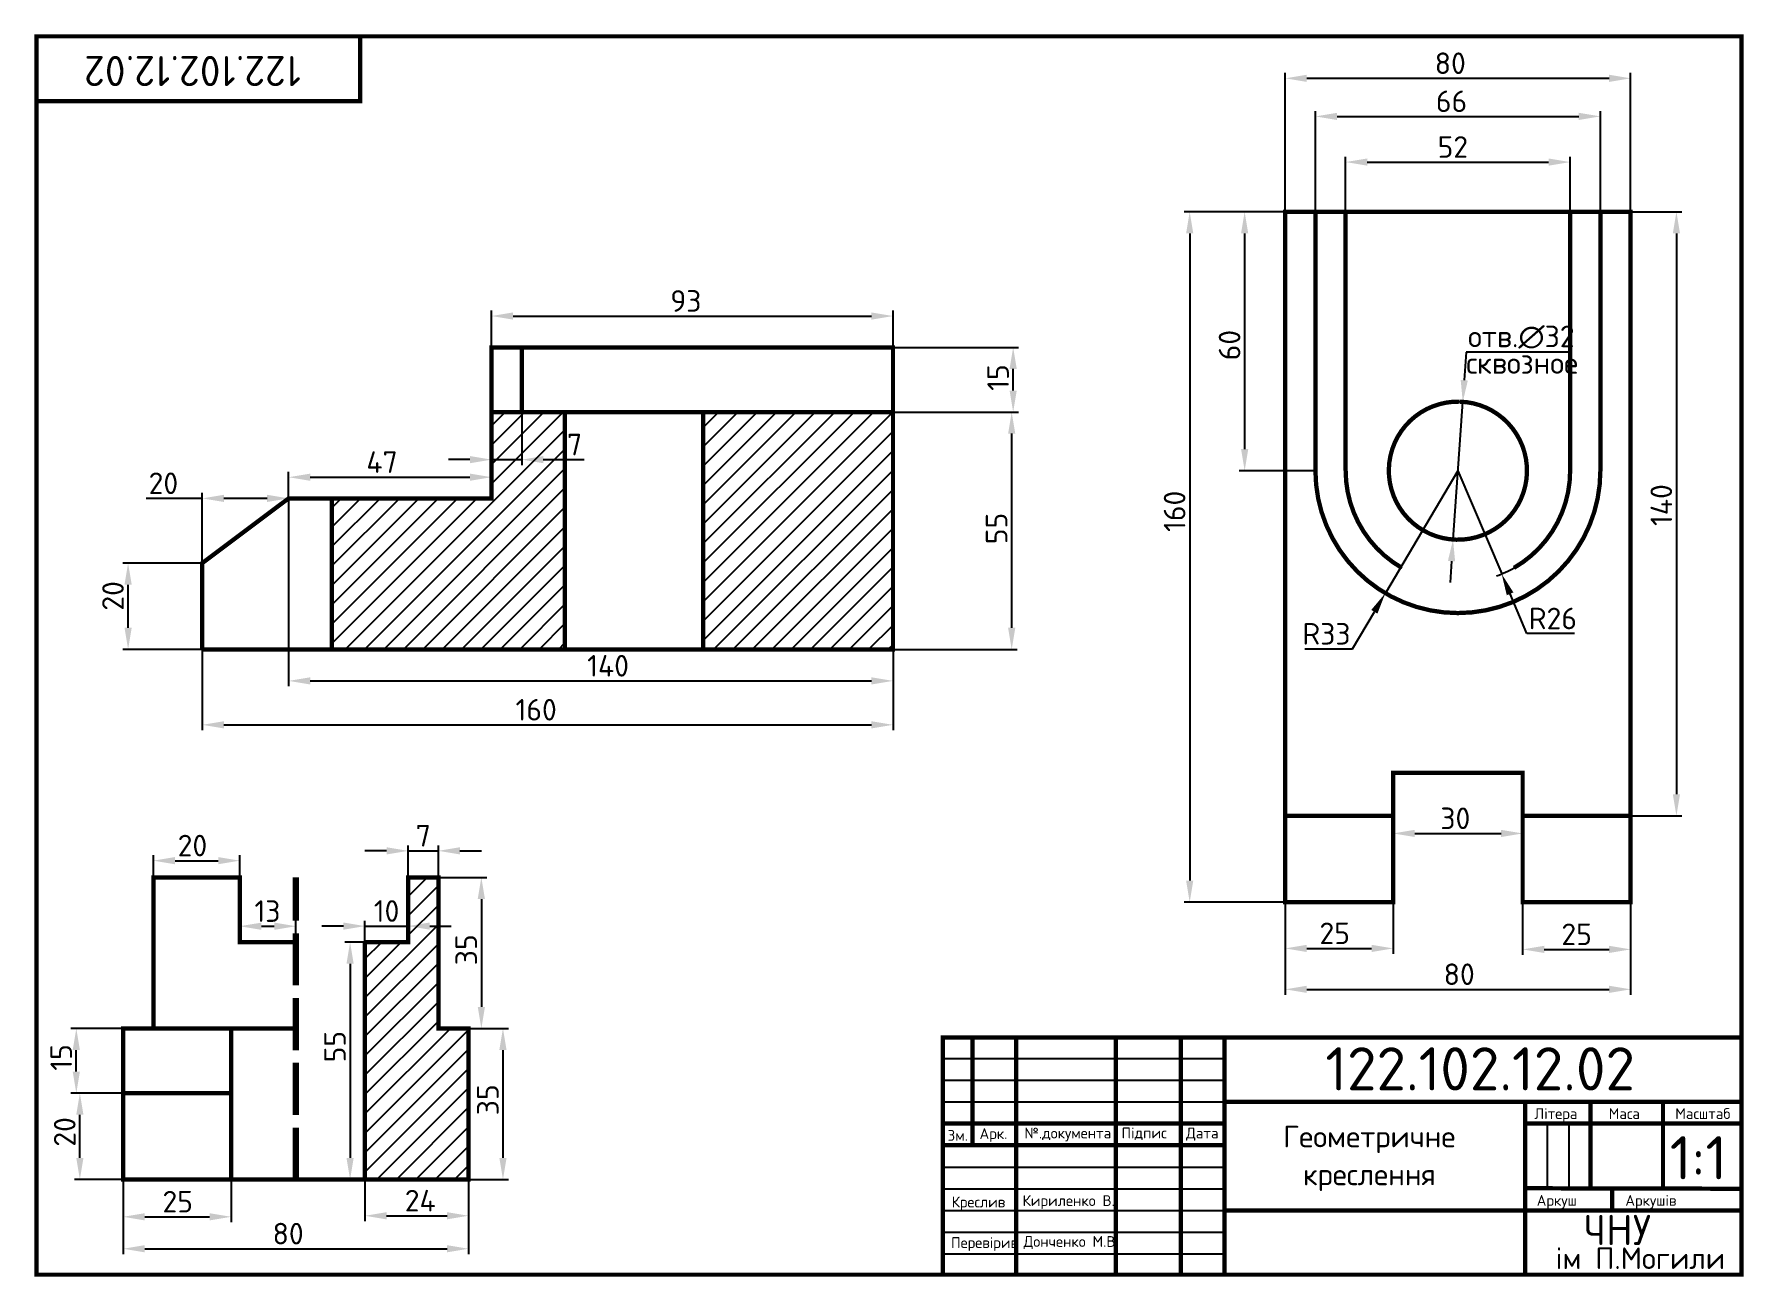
# Model space of a CAD drawing. Header units: millimetres. Extents: x 20 to 416, y 4 to 292.
import ezdxf
from ezdxf.enums import TextEntityAlignment as Align

# ---------------------------------------------------------------- set-up
doc = ezdxf.new("R2010")
doc.units = ezdxf.units.MM
doc.header["$PDMODE"] = 34
doc.header["$PDSIZE"] = -3
doc.linetypes.add('ACAD_ISO02W100', pattern=[15, 12, -3])
doc.linetypes.add('ACAD_ISO03W100', pattern=[30, 12, -18])
for name, color, linetype in [('Контур', 7, 'Continuous'), ('Побудова', 6, 'Continuous'), ('Розміри', 5, 'Continuous')]:
    doc.layers.add(name, color=color, linetype=linetype)
doc.layers.add('Осьові', color=1, linetype='ACAD_ISO03W100', plot=False)
doc.styles.get("Standard").update_dxf_attribs({"font": 'isocpeur.ttf'})
doc.dimstyles.new('ESKD_', dxfattribs={"dimtxt": 5, "dimasz": 5, "dimexe": 1.25, "dimexo": 0, "dimgap": 1, "dimtad": 1, "dimtoh": 1, "dimdec": 1, "dimtxsty": 'Standard', "dimcen": 2.5, "dimclrd": 256, "dimclre": 256, "dimclrt": 256, "dimadec": 0, "dimazin": 0, "dimtfac": 1, "dimtdec": 1, "dimtmove": 0, "dimatfit": 3, "dimfxl": 1, "dimtfillclr": 256, "dimlwd": -1, "dimlwe": -1, "dimarcsym": 0})
pattern_1 = [(45, (0, 0), (-2.245064030267288, 2.245064030267288), [])]

msp = doc.modelspace()

# ---------------------------------------------------------------- texts
at = {"layer": 'Контур'}
msp.add_text('122.102.12.02', height=7, rotation=180, dxfattribs=at).set_placement((81.29504239849797, 287.455838178576))
for s, height, p in [('122.102.12.02', 10, (318.5761259924857, 47.70281727091196)), ('Зм.', 2.5, (231.0803076165289, 36.03893410471517)), ('Арк.', 2.5, (238.4722692592939, 36.44632881392575)), ('№.документа', 2.5, (248.8525309767556, 36.56809419880119)), ('Підпис', 2.5, (271.3568436526232, 36.60355408757621)), ('Дата', 2.5, (286.3162051505751, 36.56679253818876)), ('1:1', 10, (398.3559684994207, 27.09168593042613)), ('Креслив', 2.5, (231.9984560292644, 20.59472210853983)), ('Кириленко В.', 2.5, (248.4185828800851, 20.91272046072925)), ('Аркушів', 2.5, (388.0508193407863, 20.95655611076597)), ('ЧНУ', 7, (378.4416631993456, 11.86483707932177)), ('Перевірив', 2.5, (231.8711684352595, 11.18195865556015)), ('Донченко М.В.', 2.5, (248.6731580680951, 11.4363571805402)), ('ім П.Могили', 5, (371.8992590951711, 6.305760538889752))]:
    msp.add_text(s, height=height, dxfattribs=at).set_placement(p)
for s, height, p in [('Літера', 2.5, (371.9734765116643, 41.07861821270819)), ('Маса', 2.5, (387.8305327616029, 41.07861821270819)), ('Масштаб', 2.5, (406.012532987867, 41.07861821270819)), ('Геометричне', 5, (328.7451439106287, 34.5151383062514)), ('креслення', 5, (328.7451439106287, 25.72542929028725)), ('Аркуш', 2.5, (372.1741319467451, 20.95655611076597))]:
    msp.add_text(s, height=height, dxfattribs=at).set_placement(p, align=Align.CENTER)
at = {"layer": 'Розміри', "linetype": 'ByBlock', "insert": (351.2109910127528, 218.7908215489558), "char_height": 5, "attachment_point": 1}
msp.add_mtext_dynamic_manual_height_columns('сквозное', width=17.51722403712171, gutter_width=50, heights=[0], dxfattribs=at)

# ---------------------------------------------------------------- blocks, each defined once
blk = doc.blocks.new('*D1')
at = {"layer": 'Defpoints', "color": 0, "linetype": 'ByBlock', "transparency": 16777216}
for p in [(113.1210880552419, 97.06214593175781), (113.1210880552419, 62.06214593175778), (123.0733989036956, 62.06214593175778)]:
    blk.add_point(p, dxfattribs=at)
at = {"layer": 'Розміри', "transparency": 16777216}
for p, q in [((113.1210880552419, 97.06214593175781), (124.3233989036956, 97.06214593175781)), ((123.0733989036956, 92.0621459317578), (123.0733989036956, 67.06214593175778)), ((113.1210880552419, 62.06214593175778), (124.3233989036956, 62.06214593175778))]:
    blk.add_line(p, q, dxfattribs=at)
at = {"layer": 'Розміри', "linetype": 'ByBlock', "transparency": 16777216}
for points in [[(122.2400655703623, 92.0621459317578), (123.9067322370289, 92.0621459317578), (123.0733989036956, 97.06214593175781)], [(122.2400655703623, 67.06214593175778), (123.9067322370289, 67.06214593175778), (123.0733989036956, 62.06214593175778)]]:
    blk.add_solid(points, dxfattribs=at)
at = {"layer": 'Розміри', "linetype": 'ByBlock', "transparency": 16777216, "insert": (119.5733989036956, 80.29020028917569), "char_height": 5, "attachment_point": 5, "rotation": 90}
blk.add_mtext('35', dxfattribs=at)
blk = doc.blocks.new('*D2')
at = {"layer": 'Defpoints', "color": 0, "linetype": 'ByBlock', "transparency": 16777216}
for p in [(120.1210880552419, 62.06214593175781), (120.1210880552419, 27.06214593175777), (128.0786898206489, 27.06214593175777)]:
    blk.add_point(p, dxfattribs=at)
at = {"layer": 'Розміри', "transparency": 16777216}
for p, q in [((120.1210880552419, 62.06214593175781), (129.3286898206489, 62.06214593175781)), ((128.0786898206489, 57.06214593175781), (128.0786898206489, 32.06214593175777)), ((120.1210880552419, 27.06214593175777), (129.3286898206489, 27.06214593175777))]:
    blk.add_line(p, q, dxfattribs=at)
at = {"layer": 'Розміри', "linetype": 'ByBlock', "transparency": 16777216}
for points in [[(127.2453564873155, 57.06214593175781), (128.9120231539822, 57.06214593175781), (128.0786898206489, 62.06214593175781)], [(127.2453564873155, 32.06214593175777), (128.9120231539822, 32.06214593175777), (128.0786898206489, 27.06214593175777)]]:
    blk.add_solid(points, dxfattribs=at)
at = {"layer": 'Розміри', "linetype": 'ByBlock', "transparency": 16777216, "insert": (124.5786898206488, 45.52740684221385), "char_height": 5, "attachment_point": 5, "rotation": 90}
blk.add_mtext('35', dxfattribs=at)
blk = doc.blocks.new('*D3')
at = {"layer": 'Defpoints', "color": 0, "linetype": 'ByBlock', "transparency": 16777216}
for p in [(106.1210880552419, 85.78496869762728), (96.1210880552419, 82.06214593175775), (106.1210880552419, 82.06214593175775)]:
    blk.add_point(p, dxfattribs=at)
at = {"layer": 'Розміри', "transparency": 16777216}
for p, q in [((91.1210880552419, 85.78496869762728), (86.1210880552419, 85.78496869762728)), ((96.1210880552419, 82.06214593175775), (96.1210880552419, 87.03496869762728)), ((96.1210880552419, 85.78496869762728), (106.1210880552419, 85.78496869762728)), ((106.1210880552419, 82.06214593175775), (106.1210880552419, 87.03496869762728)), ((111.1210880552419, 85.78496869762728), (116.1210880552419, 85.78496869762728))]:
    blk.add_line(p, q, dxfattribs=at)
at = {"layer": 'Розміри', "linetype": 'ByBlock', "transparency": 16777216}
for points in [[(91.1210880552419, 86.6183020309606), (91.1210880552419, 84.95163536429395), (96.1210880552419, 85.78496869762728)], [(111.1210880552419, 86.6183020309606), (111.1210880552419, 84.95163536429395), (106.1210880552419, 85.78496869762728)]]:
    blk.add_solid(points, dxfattribs=at)
at = {"layer": 'Розміри', "linetype": 'ByBlock', "transparency": 16777216, "insert": (101.1210880552419, 89.28496869762728), "char_height": 5, "attachment_point": 5}
blk.add_mtext('10', dxfattribs=at)
blk = doc.blocks.new('*D4')
at = {"layer": 'Defpoints', "color": 0, "linetype": 'ByBlock', "transparency": 16777216}
for p in [(113.1210880552419, 103.2248855575385), (106.1210880552419, 97.06214593175775), (113.1210880552419, 97.06214593175775)]:
    blk.add_point(p, dxfattribs=at)
at = {"layer": 'Розміри', "transparency": 16777216}
for p, q in [((101.1210880552419, 103.2248855575385), (96.12108805524188, 103.2248855575385)), ((106.1210880552419, 97.06214593175775), (106.1210880552419, 104.4748855575385)), ((106.1210880552419, 103.2248855575385), (113.1210880552419, 103.2248855575385)), ((113.1210880552419, 97.06214593175775), (113.1210880552419, 104.4748855575385)), ((118.1210880552419, 103.2248855575385), (123.1210880552419, 103.2248855575385))]:
    blk.add_line(p, q, dxfattribs=at)
at = {"layer": 'Розміри', "linetype": 'ByBlock', "transparency": 16777216}
for points in [[(101.1210880552419, 104.0582188908719), (101.1210880552419, 102.3915522242052), (106.1210880552419, 103.2248855575385)], [(118.1210880552419, 104.0582188908719), (118.1210880552419, 102.3915522242052), (113.1210880552419, 103.2248855575385)]]:
    blk.add_solid(points, dxfattribs=at)
at = {"layer": 'Розміри', "linetype": 'ByBlock', "transparency": 16777216, "insert": (109.6210880552419, 106.7248855575385), "char_height": 5, "attachment_point": 5}
blk.add_mtext('7', dxfattribs=at)
blk = doc.blocks.new('*D5')
at = {"layer": 'Defpoints', "color": 0, "linetype": 'ByBlock', "transparency": 16777216}
for p in [(96.12108805524194, 82.06214593175778), (92.66831018413951, 27.06214593175777), (96.12108805524194, 27.06214593175777)]:
    blk.add_point(p, dxfattribs=at)
at = {"layer": 'Розміри', "transparency": 16777216}
for p, q in [((96.12108805524194, 82.06214593175778), (91.4183101841395, 82.06214593175777)), ((92.6683101841395, 77.06214593175777), (92.6683101841395, 32.06214593175777)), ((96.12108805524194, 27.06214593175777), (91.41831018413951, 27.06214593175777))]:
    blk.add_line(p, q, dxfattribs=at)
at = {"layer": 'Розміри', "linetype": 'ByBlock', "transparency": 16777216}
for points in [[(91.83497685080617, 77.06214593175777), (93.50164351747283, 77.06214593175777), (92.6683101841395, 82.06214593175777)], [(91.83497685080617, 32.06214593175777), (93.50164351747283, 32.06214593175777), (92.66831018413951, 27.06214593175777)]]:
    blk.add_solid(points, dxfattribs=at)
at = {"layer": 'Розміри', "linetype": 'ByBlock', "transparency": 16777216, "insert": (89.1683101841395, 57.83332126944867), "char_height": 5, "attachment_point": 5, "rotation": 90}
blk.add_mtext('55', dxfattribs=at)
blk = doc.blocks.new('*D6')
at = {"layer": 'Defpoints', "color": 0, "linetype": 'ByBlock', "transparency": 16777216}
for p in [(96.12108805524188, 27.06214593175775), (120.1210880552419, 27.06214593175775), (120.1210880552419, 18.65323303733373)]:
    blk.add_point(p, dxfattribs=at)
at = {"layer": 'Розміри', "transparency": 16777216}
for p, q in [((96.12108805524188, 27.06214593175775), (96.12108805524188, 17.40323303733373)), ((120.1210880552419, 27.06214593175775), (120.1210880552419, 17.40323303733373)), ((101.1210880552419, 18.65323303733373), (115.1210880552419, 18.65323303733373))]:
    blk.add_line(p, q, dxfattribs=at)
at = {"layer": 'Розміри', "linetype": 'ByBlock', "transparency": 16777216}
for points in [[(101.1210880552419, 19.48656637066707), (101.1210880552419, 17.8198997040004), (96.12108805524188, 18.65323303733373)], [(115.1210880552419, 19.48656637066707), (115.1210880552419, 17.8198997040004), (120.1210880552419, 18.65323303733373)]]:
    blk.add_solid(points, dxfattribs=at)
at = {"layer": 'Розміри', "linetype": 'ByBlock', "transparency": 16777216, "insert": (108.9259783823675, 22.15323303733373), "char_height": 5, "attachment_point": 5}
blk.add_mtext('24', dxfattribs=at)
blk = doc.blocks.new('*D7')
at = {"layer": 'Defpoints', "color": 0, "linetype": 'ByBlock', "transparency": 16777216}
for p in [(40.1210880552419, 27.06214593175775), (65.1210880552419, 27.06214593175775), (65.1210880552419, 18.41432991301576)]:
    blk.add_point(p, dxfattribs=at)
at = {"layer": 'Розміри', "transparency": 16777216}
for p, q in [((40.1210880552419, 27.06214593175775), (40.1210880552419, 17.16432991301576)), ((65.1210880552419, 27.06214593175775), (65.1210880552419, 17.16432991301576)), ((45.1210880552419, 18.41432991301576), (60.1210880552419, 18.41432991301576))]:
    blk.add_line(p, q, dxfattribs=at)
at = {"layer": 'Розміри', "linetype": 'ByBlock', "transparency": 16777216}
for points in [[(45.1210880552419, 19.2476632463491), (45.1210880552419, 17.58099657968243), (40.1210880552419, 18.41432991301576)], [(60.1210880552419, 19.2476632463491), (60.1210880552419, 17.58099657968243), (65.1210880552419, 18.41432991301576)]]:
    blk.add_solid(points, dxfattribs=at)
at = {"layer": 'Розміри', "linetype": 'ByBlock', "transparency": 16777216, "insert": (52.74138914850641, 21.91432991301576), "char_height": 5, "attachment_point": 5}
blk.add_mtext('25', dxfattribs=at)
blk = doc.blocks.new('*D8')
at = {"layer": 'Defpoints', "color": 0, "linetype": 'ByBlock', "transparency": 16777216}
for p in [(40.1210880552419, 27.06214593175775), (120.1210880552419, 27.06214593175777), (120.1210880552419, 11.00833823545122)]:
    blk.add_point(p, dxfattribs=at)
at = {"layer": 'Розміри', "transparency": 16777216}
for p, q in [((40.1210880552419, 27.06214593175775), (40.1210880552419, 9.75833823545122)), ((120.1210880552419, 27.06214593175777), (120.1210880552419, 9.75833823545122)), ((45.1210880552419, 11.00833823545122), (115.1210880552419, 11.00833823545122))]:
    blk.add_line(p, q, dxfattribs=at)
at = {"layer": 'Розміри', "linetype": 'ByBlock', "transparency": 16777216}
for points in [[(45.1210880552419, 11.84167156878455), (45.1210880552419, 10.17500490211789), (40.1210880552419, 11.00833823545122)], [(115.1210880552419, 11.84167156878455), (115.1210880552419, 10.17500490211789), (120.1210880552419, 11.00833823545122)]]:
    blk.add_solid(points, dxfattribs=at)
at = {"layer": 'Розміри', "linetype": 'ByBlock', "transparency": 16777216, "insert": (78.32330858970909, 14.50833823545122), "char_height": 5, "attachment_point": 5}
blk.add_mtext('80', dxfattribs=at)
blk = doc.blocks.new('*D9')
at = {"layer": 'Defpoints', "color": 0, "linetype": 'ByBlock', "transparency": 16777216}
for p in [(30.07582732785522, 47.06214593175777), (40.12108805524191, 47.06214593175777), (40.12108805524191, 27.06214593175777)]:
    blk.add_point(p, dxfattribs=at)
at = {"layer": 'Розміри', "transparency": 16777216}
for p, q in [((40.12108805524191, 47.06214593175777), (28.82582732785522, 47.06214593175777)), ((30.07582732785522, 32.06214593175777), (30.07582732785522, 42.06214593175777)), ((40.12108805524191, 27.06214593175777), (28.82582732785522, 27.06214593175777))]:
    blk.add_line(p, q, dxfattribs=at)
at = {"layer": 'Розміри', "linetype": 'ByBlock', "transparency": 16777216}
for points in [[(29.24249399452188, 42.06214593175777), (30.90916066118855, 42.06214593175777), (30.07582732785522, 47.06214593175777)], [(29.24249399452189, 32.06214593175777), (30.90916066118855, 32.06214593175777), (30.07582732785522, 27.06214593175777)]]:
    blk.add_solid(points, dxfattribs=at)
at = {"layer": 'Розміри', "linetype": 'ByBlock', "transparency": 16777216, "insert": (26.57582732785522, 38.08401904400148), "char_height": 5, "attachment_point": 5, "rotation": 90}
blk.add_mtext('20', dxfattribs=at)
blk = doc.blocks.new('*D10')
at = {"layer": 'Defpoints', "color": 0, "linetype": 'ByBlock', "transparency": 16777216}
for p in [(29.25594779328366, 62.06214593175778), (40.12108805524191, 62.06214593175778), (40.12108805524191, 47.06214593175777)]:
    blk.add_point(p, dxfattribs=at)
at = {"layer": 'Розміри', "transparency": 16777216}
for p, q in [((40.12108805524191, 62.06214593175778), (28.00594779328366, 62.06214593175778)), ((29.25594779328366, 52.06214593175778), (29.25594779328366, 57.06214593175778)), ((40.12108805524191, 47.06214593175777), (28.00594779328366, 47.06214593175777))]:
    blk.add_line(p, q, dxfattribs=at)
at = {"layer": 'Розміри', "linetype": 'ByBlock', "transparency": 16777216}
for points in [[(28.42261445995032, 57.06214593175778), (30.08928112661699, 57.06214593175778), (29.25594779328366, 62.06214593175778)], [(28.42261445995033, 52.06214593175778), (30.08928112661699, 52.06214593175778), (29.25594779328366, 47.06214593175777)]]:
    blk.add_solid(points, dxfattribs=at)
at = {"layer": 'Розміри', "linetype": 'ByBlock', "transparency": 16777216, "insert": (25.75594779328367, 55.35053185154504), "char_height": 5, "attachment_point": 5, "rotation": 90}
blk.add_mtext('15', dxfattribs=at)
blk = doc.blocks.new('*D11')
at = {"layer": 'Defpoints', "color": 0, "linetype": 'ByBlock', "transparency": 16777216}
for p in [(67.1210880552419, 100.9487535537201), (47.1210880552419, 97.06214593175775), (67.1210880552419, 97.06214593175775)]:
    blk.add_point(p, dxfattribs=at)
at = {"layer": 'Розміри', "transparency": 16777216}
for p, q in [((47.1210880552419, 97.06214593175775), (47.1210880552419, 102.1987535537201)), ((52.1210880552419, 100.9487535537201), (62.1210880552419, 100.9487535537201)), ((67.1210880552419, 97.06214593175775), (67.1210880552419, 102.1987535537201))]:
    blk.add_line(p, q, dxfattribs=at)
at = {"layer": 'Розміри', "linetype": 'ByBlock', "transparency": 16777216}
for points in [[(52.1210880552419, 101.7820868870534), (52.1210880552419, 100.1154202203867), (47.1210880552419, 100.9487535537201)], [(62.1210880552419, 101.7820868870534), (62.1210880552419, 100.1154202203867), (67.1210880552419, 100.9487535537201)]]:
    blk.add_solid(points, dxfattribs=at)
at = {"layer": 'Розміри', "linetype": 'ByBlock', "transparency": 16777216, "insert": (56.15533849150415, 104.4487535537201), "char_height": 5, "attachment_point": 5}
blk.add_mtext('20', dxfattribs=at)
blk = doc.blocks.new('*D12')
at = {"layer": 'Defpoints', "color": 0, "linetype": 'ByBlock', "transparency": 16777216}
for p in [(80.12108805524191, 85.75523348895376), (67.1210880552419, 82.06214593175775), (80.12108805524191, 82.06214593175775)]:
    blk.add_point(p, dxfattribs=at)
at = {"layer": 'Розміри', "transparency": 16777216}
for p, q in [((67.1210880552419, 82.06214593175775), (67.1210880552419, 87.00523348895376)), ((72.1210880552419, 85.75523348895376), (75.12108805524191, 85.75523348895376)), ((80.12108805524191, 82.06214593175775), (80.12108805524191, 87.00523348895376))]:
    blk.add_line(p, q, dxfattribs=at)
at = {"layer": 'Розміри', "linetype": 'ByBlock', "transparency": 16777216}
for points in [[(72.1210880552419, 86.58856682228709), (72.1210880552419, 84.92190015562043), (67.1210880552419, 85.75523348895376)], [(75.12108805524191, 86.58856682228709), (75.12108805524191, 84.92190015562043), (80.12108805524191, 85.75523348895376)]]:
    blk.add_solid(points, dxfattribs=at)
at = {"layer": 'Розміри', "linetype": 'ByBlock', "transparency": 16777216, "insert": (73.5324734051494, 89.25523348895376), "char_height": 5, "attachment_point": 5}
blk.add_mtext('13', dxfattribs=at)
blk = doc.blocks.new('*D14')
at = {"layer": 'Defpoints', "color": 0, "linetype": 'ByBlock', "transparency": 16777216}
for p in [(309.2752012216088, 282.2636014480067), (309.2752012216088, 251.3352225048108), (389.2752012216088, 251.3352225048108)]:
    blk.add_point(p, dxfattribs=at)
at = {"layer": 'Розміри', "transparency": 16777216}
for p, q in [((309.2752012216088, 251.3352225048108), (309.2752012216088, 283.5136014480067)), ((384.2752012216088, 282.2636014480067), (314.2752012216088, 282.2636014480067)), ((389.2752012216088, 251.3352225048108), (389.2752012216088, 283.5136014480067))]:
    blk.add_line(p, q, dxfattribs=at)
at = {"layer": 'Розміри', "linetype": 'ByBlock', "transparency": 16777216}
for points in [[(314.2752012216088, 283.0969347813401), (314.2752012216088, 281.4302681146734), (309.2752012216088, 282.2636014480067)], [(384.2752012216088, 283.0969347813401), (384.2752012216088, 281.4302681146734), (389.2752012216088, 282.2636014480067)]]:
    blk.add_solid(points, dxfattribs=at)
at = {"layer": 'Розміри', "linetype": 'ByBlock', "transparency": 16777216, "insert": (347.5067196076977, 285.7636014480067), "char_height": 5, "attachment_point": 5}
blk.add_mtext('80', dxfattribs=at)
blk = doc.blocks.new('*D15')
at = {"layer": 'Defpoints', "color": 0, "linetype": 'ByBlock', "transparency": 16777216}
for p in [(382.2752012216088, 273.4420401145588), (316.2752012216088, 251.3352225048108), (382.2752012216088, 251.3352225048108)]:
    blk.add_point(p, dxfattribs=at)
at = {"layer": 'Розміри', "transparency": 16777216}
for p, q in [((316.2752012216088, 251.3352225048108), (316.2752012216088, 274.6920401145588)), ((321.2752012216088, 273.4420401145588), (377.2752012216088, 273.4420401145588)), ((382.2752012216088, 251.3352225048108), (382.2752012216088, 274.6920401145588))]:
    blk.add_line(p, q, dxfattribs=at)
at = {"layer": 'Розміри', "linetype": 'ByBlock', "transparency": 16777216}
for points in [[(321.2752012216088, 274.2753734478922), (321.2752012216088, 272.6087067812255), (316.2752012216088, 273.4420401145588)], [(377.2752012216088, 274.2753734478922), (377.2752012216088, 272.6087067812255), (382.2752012216088, 273.4420401145588)]]:
    blk.add_solid(points, dxfattribs=at)
at = {"layer": 'Розміри', "linetype": 'ByBlock', "transparency": 16777216, "insert": (347.8011158921522, 276.9420401145588), "char_height": 5, "attachment_point": 5}
blk.add_mtext('66', dxfattribs=at)
blk = doc.blocks.new('*D16')
at = {"layer": 'Defpoints', "color": 0, "linetype": 'ByBlock', "transparency": 16777216}
for p in [(375.2752012216088, 262.8561663802203), (323.2752012216088, 251.3352225048108), (375.2752012216088, 251.3352225048108)]:
    blk.add_point(p, dxfattribs=at)
at = {"layer": 'Розміри', "transparency": 16777216}
for p, q in [((323.2752012216088, 251.3352225048108), (323.2752012216088, 264.1061663802203)), ((328.2752012216088, 262.8561663802203), (370.2752012216088, 262.8561663802203)), ((375.2752012216088, 251.3352225048108), (375.2752012216088, 264.1061663802203))]:
    blk.add_line(p, q, dxfattribs=at)
at = {"layer": 'Розміри', "linetype": 'ByBlock', "transparency": 16777216}
for points in [[(328.2752012216088, 263.6894997135536), (328.2752012216088, 262.022833046887), (323.2752012216088, 262.8561663802203)], [(370.2752012216088, 263.6894997135536), (370.2752012216088, 262.022833046887), (375.2752012216088, 262.8561663802203)]]:
    blk.add_solid(points, dxfattribs=at)
at = {"layer": 'Розміри', "linetype": 'ByBlock', "transparency": 16777216, "insert": (348.0955105330088, 266.3561663802203), "char_height": 5, "attachment_point": 5}
blk.add_mtext('52', dxfattribs=at)
blk = doc.blocks.new('*D19')
at = {"layer": 'Defpoints', "color": 0, "linetype": 'ByBlock', "transparency": 16777216}
for p in [(309.2752012216088, 91.33522250481076), (334.2752012216088, 91.33522250481076), (334.2752012216088, 80.61214579565717)]:
    blk.add_point(p, dxfattribs=at)
at = {"layer": 'Розміри', "transparency": 16777216}
for p, q in [((309.2752012216088, 91.33522250481076), (309.2752012216088, 79.36214579565717)), ((334.2752012216088, 91.33522250481076), (334.2752012216088, 79.36214579565717)), ((314.2752012216088, 80.61214579565717), (329.2752012216088, 80.61214579565717))]:
    blk.add_line(p, q, dxfattribs=at)
at = {"layer": 'Розміри', "linetype": 'ByBlock', "transparency": 16777216}
for points in [[(314.2752012216088, 81.4454791289905), (314.2752012216088, 79.77881246232384), (309.2752012216088, 80.61214579565717)], [(329.2752012216088, 81.4454791289905), (329.2752012216088, 79.77881246232384), (334.2752012216088, 80.61214579565717)]]:
    blk.add_solid(points, dxfattribs=at)
at = {"layer": 'Розміри', "linetype": 'ByBlock', "transparency": 16777216, "insert": (320.7369495792257, 84.11214579565717), "char_height": 5, "attachment_point": 5}
blk.add_mtext('25', dxfattribs=at)
blk = doc.blocks.new('*D20')
at = {"layer": 'Defpoints', "color": 0, "linetype": 'ByBlock', "transparency": 16777216}
for p in [(364.2752012216088, 91.33522250481076), (389.2752012216088, 91.33522250481076), (389.2752012216088, 80.38592669242519)]:
    blk.add_point(p, dxfattribs=at)
at = {"layer": 'Розміри', "transparency": 16777216}
for p, q in [((364.2752012216088, 91.33522250481076), (364.2752012216088, 79.13592669242519)), ((389.2752012216088, 91.33522250481076), (389.2752012216088, 79.13592669242519)), ((369.2752012216088, 80.38592669242519), (384.2752012216088, 80.38592669242519))]:
    blk.add_line(p, q, dxfattribs=at)
at = {"layer": 'Розміри', "linetype": 'ByBlock', "transparency": 16777216}
for points in [[(369.2752012216088, 81.21926002575852), (369.2752012216088, 79.55259335909186), (364.2752012216088, 80.38592669242519)], [(384.2752012216088, 81.21926002575852), (384.2752012216088, 79.55259335909186), (389.2752012216088, 80.38592669242519)]]:
    blk.add_solid(points, dxfattribs=at)
at = {"layer": 'Розміри', "linetype": 'ByBlock', "transparency": 16777216, "insert": (376.7802132003137, 83.88592669242519), "char_height": 5, "attachment_point": 5}
blk.add_mtext('25', dxfattribs=at)
blk = doc.blocks.new('*D21')
at = {"layer": 'Defpoints', "color": 0, "linetype": 'ByBlock', "transparency": 16777216}
for p in [(309.2752012216088, 91.33522250481076), (389.2752012216088, 91.33522250481076), (389.2752012216088, 71.12860564044797)]:
    blk.add_point(p, dxfattribs=at)
at = {"layer": 'Розміри', "transparency": 16777216}
for p, q in [((309.2752012216088, 91.33522250481076), (309.2752012216088, 69.87860564044797)), ((389.2752012216088, 91.33522250481076), (389.2752012216088, 69.87860564044797)), ((314.2752012216088, 71.12860564044797), (384.2752012216088, 71.12860564044797))]:
    blk.add_line(p, q, dxfattribs=at)
at = {"layer": 'Розміри', "linetype": 'ByBlock', "transparency": 16777216}
for points in [[(314.2752012216088, 71.9619389737813), (314.2752012216088, 70.29527230711464), (309.2752012216088, 71.12860564044797)], [(384.2752012216088, 71.9619389737813), (384.2752012216088, 70.29527230711464), (389.2752012216088, 71.12860564044797)]]:
    blk.add_solid(points, dxfattribs=at)
at = {"layer": 'Розміри', "linetype": 'ByBlock', "transparency": 16777216, "insert": (349.5737836471742, 74.62860564044797), "char_height": 5, "attachment_point": 5}
blk.add_mtext('80', dxfattribs=at)
blk = doc.blocks.new('*D22')
at = {"layer": 'Defpoints', "color": 0, "linetype": 'ByBlock', "transparency": 16777216}
for p in [(334.2752012216088, 121.3352225048108), (364.2752012216088, 121.3352225048108), (364.2752012216088, 107.2620203288767)]:
    blk.add_point(p, dxfattribs=at)
at = {"layer": 'Розміри', "transparency": 16777216}
for p, q in [((334.2752012216088, 121.3352225048108), (334.2752012216088, 106.0120203288767)), ((364.2752012216088, 121.3352225048108), (364.2752012216088, 106.0120203288767)), ((339.2752012216088, 107.2620203288767), (359.2752012216088, 107.2620203288767))]:
    blk.add_line(p, q, dxfattribs=at)
at = {"layer": 'Розміри', "linetype": 'ByBlock', "transparency": 16777216}
for points in [[(339.2752012216088, 108.09535366221), (339.2752012216088, 106.4286869955434), (334.2752012216088, 107.2620203288767)], [(359.2752012216088, 108.09535366221), (359.2752012216088, 106.4286869955434), (364.2752012216088, 107.2620203288767)]]:
    blk.add_solid(points, dxfattribs=at)
at = {"layer": 'Розміри', "linetype": 'ByBlock', "transparency": 16777216, "insert": (348.6768691096411, 110.7620203288767), "char_height": 5, "attachment_point": 5}
blk.add_mtext('30', dxfattribs=at)
blk = doc.blocks.new('*D23')
at = {"layer": 'Defpoints', "color": 0, "linetype": 'ByBlock', "transparency": 16777216}
for p in [(309.2752012216089, 251.3352225048109), (287.148162354114, 91.33522250481077), (309.2752012216089, 91.33522250481079)]:
    blk.add_point(p, dxfattribs=at)
at = {"layer": 'Розміри', "transparency": 16777216}
for p, q in [((309.2752012216089, 251.3352225048109), (285.898162354114, 251.3352225048109)), ((287.148162354114, 246.3352225048109), (287.148162354114, 96.33522250481079)), ((309.2752012216089, 91.33522250481079), (285.898162354114, 91.33522250481077))]:
    blk.add_line(p, q, dxfattribs=at)
at = {"layer": 'Розміри', "linetype": 'ByBlock', "transparency": 16777216}
for points in [[(286.3148290207807, 246.3352225048109), (287.9814956874473, 246.3352225048109), (287.148162354114, 251.3352225048109)], [(286.3148290207807, 96.33522250481079), (287.9814956874474, 96.33522250481079), (287.148162354114, 91.33522250481077)]]:
    blk.add_solid(points, dxfattribs=at)
at = {"layer": 'Розміри', "linetype": 'ByBlock', "transparency": 16777216, "insert": (283.648162354114, 181.9183074781843), "char_height": 5, "attachment_point": 5, "rotation": 90}
blk.add_mtext('160', dxfattribs=at)
blk = doc.blocks.new('*D24')
at = {"layer": 'Defpoints', "color": 0, "linetype": 'ByBlock', "transparency": 16777216}
for p in [(389.275201221609, 251.3352225048109), (389.275201221609, 111.3352225048108), (399.8925658626043, 111.3352225048108)]:
    blk.add_point(p, dxfattribs=at)
at = {"layer": 'Розміри', "transparency": 16777216}
for p, q in [((389.275201221609, 251.3352225048109), (401.1425658626043, 251.3352225048109)), ((399.8925658626043, 246.3352225048109), (399.8925658626043, 116.3352225048108)), ((389.275201221609, 111.3352225048108), (401.1425658626043, 111.3352225048108))]:
    blk.add_line(p, q, dxfattribs=at)
at = {"layer": 'Розміри', "linetype": 'ByBlock', "transparency": 16777216}
for points in [[(399.059232529271, 246.3352225048109), (400.7258991959376, 246.3352225048109), (399.8925658626043, 251.3352225048109)], [(399.059232529271, 116.3352225048108), (400.7258991959376, 116.3352225048108), (399.8925658626043, 111.3352225048108)]]:
    blk.add_solid(points, dxfattribs=at)
at = {"layer": 'Розміри', "linetype": 'ByBlock', "transparency": 16777216, "insert": (396.3925658626042, 183.3626641307447), "char_height": 5, "attachment_point": 5, "rotation": 90}
blk.add_mtext('140', dxfattribs=at)
blk = doc.blocks.new('*D26')
at = {"layer": 'Defpoints', "color": 0, "linetype": 'ByBlock', "transparency": 16777216}
for p in [(350.400506775852, 207.2956011785636), (348.1498956673663, 175.3748438310505)]:
    blk.add_point(p, dxfattribs=at)
at = {"layer": 'Розміри', "transparency": 16777216}
for p, q in [((351.2109910127528, 218.7908215489558), (350.7521647615528, 212.2832195141114)), ((375.7109910127528, 218.7908215489558), (351.2109910127528, 218.7908215489558)), ((348.1498956673663, 175.3748438310505), (350.400506775852, 207.2956011785636)), ((347.7982376816655, 170.3872254955027), (347.4465796959646, 165.3996071599548))]:
    blk.add_line(p, q, dxfattribs=at)
at = {"layer": 'Розміри', "linetype": 'ByBlock', "transparency": 16777216}
for points in [[(349.9208950389615, 212.3418291783949), (351.583434484144, 212.2246098498279), (350.400506775852, 207.2956011785636)], [(346.9669679590742, 170.4458351597861), (348.6295074042567, 170.3286158312192), (348.1498956673663, 175.3748438310505)]]:
    blk.add_solid(points, dxfattribs=at)
at = {"layer": 'Розміри', "linetype": 'ByBlock', "transparency": 16777216, "insert": (363.9609910127528, 222.2908215489559), "char_height": 5, "attachment_point": 5}
blk.add_mtext('отв.∅32', dxfattribs=at)
blk = doc.blocks.new('*D27')
at = {"layer": 'Defpoints', "color": 0, "linetype": 'ByBlock', "transparency": 16777216}
for p in [(316.2752012216089, 251.3352225048109), (299.8807486507401, 191.3352225048108), (316.2752012216089, 191.3352225048108)]:
    blk.add_point(p, dxfattribs=at)
at = {"layer": 'Розміри', "transparency": 16777216}
for p, q in [((316.2752012216089, 251.3352225048109), (298.6307486507401, 251.3352225048109)), ((299.8807486507401, 246.3352225048109), (299.8807486507401, 196.3352225048108)), ((316.2752012216089, 191.3352225048108), (298.6307486507401, 191.3352225048108))]:
    blk.add_line(p, q, dxfattribs=at)
at = {"layer": 'Розміри', "linetype": 'ByBlock', "transparency": 16777216}
for points in [[(299.0474153174068, 246.3352225048109), (300.7140819840734, 246.3352225048109), (299.8807486507401, 251.3352225048109)], [(299.0474153174068, 196.3352225048108), (300.7140819840734, 196.3352225048108), (299.8807486507401, 191.3352225048108)]]:
    blk.add_solid(points, dxfattribs=at)
at = {"layer": 'Розміри', "linetype": 'ByBlock', "transparency": 16777216, "insert": (296.3807486507401, 220.4328205649605), "char_height": 5, "attachment_point": 5, "rotation": 90}
blk.add_mtext('60', dxfattribs=at)
blk = doc.blocks.new('*D28')
at = {"layer": 'Defpoints', "color": 0, "linetype": 'ByBlock', "transparency": 16777216}
for p in [(349.2752012216089, 191.3352225048109), (332.4683247025125, 162.9357700158657)]:
    blk.add_point(p, dxfattribs=at)
at = {"layer": 'Розміри', "transparency": 16777216}
for p, q in [((349.2752012216089, 191.3352225048109), (332.4683247025125, 162.9357700158657)), ((324.8288353756506, 150.0269279754361), (329.9218282602252, 158.6328226690558)), ((313.8288353756506, 150.0269279754361), (324.8288353756506, 150.0269279754361))]:
    blk.add_line(p, q, dxfattribs=at)
at = {"layer": 'Розміри', "linetype": 'ByBlock', "transparency": 16777216}
blk.add_solid([(329.2046703690902, 159.0572387427704), (330.6389861513602, 158.2084065953412), (332.4683247025125, 162.9357700158657)], dxfattribs=at)
at = {"layer": 'Розміри', "linetype": 'ByBlock', "transparency": 16777216, "insert": (318.8288353756506, 153.5269279754361), "char_height": 5, "attachment_point": 5}
blk.add_mtext('R33', dxfattribs=at)
blk = doc.blocks.new('*D29')
at = {"layer": 'Defpoints', "color": 0, "linetype": 'ByBlock', "transparency": 16777216}
for p in [(349.2752012216088, 191.335222504811), (359.4137635681449, 167.3934273852839)]:
    blk.add_point(p, dxfattribs=at)
at = {"layer": 'Розміри', "transparency": 16777216}
for p, q in [((349.2752012216088, 191.335222504811), (359.4137635681449, 167.3934273852839)), ((365.2629341526849, 153.5808532778645), (361.3634870963249, 162.7892360161441)), ((376.2629341526849, 153.5808532778645), (365.2629341526849, 153.5808532778645))]:
    blk.add_line(p, q, dxfattribs=at)
blk.add_arc((349.2752012216088, 191.335222504811), 26.0000000000002, 290.1964540846505, 300.0000000000001, dxfattribs=at)
at = {"layer": 'Розміри', "linetype": 'ByBlock', "transparency": 16777216}
blk.add_solid([(362.1308523245148, 163.1141899375074), (360.5961218681349, 162.4642820947808), (359.4137635681449, 167.3934273852839)], dxfattribs=at)
at = {"layer": 'Розміри', "linetype": 'ByBlock', "transparency": 16777216, "insert": (371.2629341526849, 157.0808532778645), "char_height": 5, "attachment_point": 5}
blk.add_mtext('R26', dxfattribs=at)
blk = doc.blocks.new('*D30')
at = {"layer": 'Defpoints', "color": 0, "linetype": 'ByBlock', "transparency": 16777216}
for p in [(58.42829049460966, 149.9151710954344), (218.4282904946097, 149.9151710954344), (218.4282904946097, 132.4292030512556)]:
    blk.add_point(p, dxfattribs=at)
at = {"layer": 'Розміри', "transparency": 16777216}
for p, q in [((58.42829049460966, 149.9151710954344), (58.42829049460966, 131.1792030512556)), ((218.4282904946097, 149.9151710954344), (218.4282904946097, 131.1792030512556)), ((63.42829049460966, 132.4292030512556), (213.4282904946097, 132.4292030512556))]:
    blk.add_line(p, q, dxfattribs=at)
at = {"layer": 'Розміри', "linetype": 'ByBlock', "transparency": 16777216}
for points in [[(63.42829049460966, 133.262536384589), (63.42829049460966, 131.5958697179223), (58.42829049460966, 132.4292030512556)], [(213.4282904946097, 133.262536384589), (213.4282904946097, 131.5958697179223), (218.4282904946097, 132.4292030512556)]]:
    blk.add_solid(points, dxfattribs=at)
at = {"layer": 'Розміри', "linetype": 'ByBlock', "transparency": 16777216, "insert": (135.7672925083766, 135.9292030512556), "char_height": 5, "attachment_point": 5}
blk.add_mtext('160', dxfattribs=at)
blk = doc.blocks.new('*D31')
at = {"layer": 'Defpoints', "color": 0, "linetype": 'ByBlock', "transparency": 16777216}
for p in [(78.42829049460966, 184.9151710954344), (218.4282904946097, 184.9151710954344), (218.4282904946097, 142.6168376258779)]:
    blk.add_point(p, dxfattribs=at)
at = {"layer": 'Розміри', "transparency": 16777216}
for p, q in [((78.42829049460966, 184.9151710954344), (78.42829049460966, 141.3668376258779)), ((218.4282904946097, 184.9151710954344), (218.4282904946097, 141.3668376258779)), ((83.42829049460966, 142.6168376258779), (213.4282904946097, 142.6168376258779))]:
    blk.add_line(p, q, dxfattribs=at)
at = {"layer": 'Розміри', "linetype": 'ByBlock', "transparency": 16777216}
for points in [[(83.42829049460966, 143.4501709592112), (83.42829049460966, 141.7835042925446), (78.42829049460966, 142.6168376258779)], [(213.4282904946097, 143.4501709592112), (213.4282904946097, 141.7835042925446), (218.4282904946097, 142.6168376258779)]]:
    blk.add_solid(points, dxfattribs=at)
at = {"layer": 'Розміри', "linetype": 'ByBlock', "transparency": 16777216, "insert": (152.426514182881, 146.1168376258779), "char_height": 5, "attachment_point": 5}
blk.add_mtext('140', dxfattribs=at)
blk = doc.blocks.new('*D32')
at = {"layer": 'Defpoints', "color": 0, "linetype": 'ByBlock', "transparency": 16777216}
for p in [(41.25170700607938, 169.9151710954345), (58.42829049460968, 169.9151710954345), (58.42829049460968, 149.9151710954345)]:
    blk.add_point(p, dxfattribs=at)
at = {"layer": 'Розміри', "transparency": 16777216}
for p, q in [((58.42829049460968, 169.9151710954345), (40.00170700607938, 169.9151710954345)), ((41.25170700607938, 154.9151710954345), (41.25170700607938, 164.9151710954345)), ((58.42829049460968, 149.9151710954345), (40.00170700607938, 149.9151710954345))]:
    blk.add_line(p, q, dxfattribs=at)
at = {"layer": 'Розміри', "linetype": 'ByBlock', "transparency": 16777216}
for points in [[(40.41837367274604, 164.9151710954345), (42.08504033941271, 164.9151710954345), (41.25170700607938, 169.9151710954345)], [(40.41837367274604, 154.9151710954345), (42.08504033941271, 154.9151710954345), (41.25170700607938, 149.9151710954345)]]:
    blk.add_solid(points, dxfattribs=at)
at = {"layer": 'Розміри', "linetype": 'ByBlock', "transparency": 16777216, "insert": (37.75170700607941, 162.3129321209543), "char_height": 5, "attachment_point": 5, "rotation": 90}
blk.add_mtext('20', dxfattribs=at)
blk = doc.blocks.new('*D33')
at = {"layer": 'Defpoints', "color": 0, "linetype": 'ByBlock', "transparency": 16777216}
for p in [(78.42829049460966, 184.9151710954344), (78.42829049460966, 184.9151710954344), (58.42829049460966, 169.9151710954345)]:
    blk.add_point(p, dxfattribs=at)
at = {"layer": 'Розміри', "transparency": 16777216}
for p, q in [((58.42829049460966, 169.9151710954345), (58.42829049460966, 186.1651710954344)), ((78.42829049460966, 184.9151710954344), (78.42829049460966, 186.1651710954344)), ((58.42829049460966, 184.9151710954344), (45.42829049460966, 184.9151710954344)), ((73.42829049460966, 184.9151710954344), (63.42829049460966, 184.9151710954344))]:
    blk.add_line(p, q, dxfattribs=at)
at = {"layer": 'Розміри', "linetype": 'ByBlock', "transparency": 16777216}
for points in [[(63.42829049460966, 185.7485044287677), (63.42829049460966, 184.0818377621011), (58.42829049460966, 184.9151710954344)], [(73.42829049460966, 185.7485044287677), (73.42829049460966, 184.0818377621011), (78.42829049460966, 184.9151710954344)]]:
    blk.add_solid(points, dxfattribs=at)
at = {"layer": 'Розміри', "linetype": 'ByBlock', "transparency": 16777216, "insert": (49.42829049460966, 188.4151710954344), "char_height": 5, "attachment_point": 5}
blk.add_mtext('20', dxfattribs=at)
blk = doc.blocks.new('*D34')
at = {"layer": 'Defpoints', "color": 0, "linetype": 'ByBlock', "transparency": 16777216}
for p in [(218.4282904946098, 204.9151710954345), (245.922147069417, 204.9151710954345), (218.4282904946098, 149.9151710954345)]:
    blk.add_point(p, dxfattribs=at)
at = {"layer": 'Розміри', "transparency": 16777216}
for p, q in [((218.4282904946098, 204.9151710954345), (247.172147069417, 204.9151710954345)), ((245.922147069417, 154.9151710954345), (245.922147069417, 199.9151710954345)), ((218.4282904946098, 149.9151710954345), (247.172147069417, 149.9151710954345))]:
    blk.add_line(p, q, dxfattribs=at)
at = {"layer": 'Розміри', "linetype": 'ByBlock', "transparency": 16777216}
for points in [[(245.0888137360836, 199.9151710954345), (246.7554804027503, 199.9151710954345), (245.922147069417, 204.9151710954345)], [(245.0888137360836, 154.9151710954345), (246.7554804027503, 154.9151710954345), (245.922147069417, 149.9151710954345)]]:
    blk.add_solid(points, dxfattribs=at)
at = {"layer": 'Розміри', "linetype": 'ByBlock', "transparency": 16777216, "insert": (242.422147069417, 177.9339719809764), "char_height": 5, "attachment_point": 5, "rotation": 90}
blk.add_mtext('55', dxfattribs=at)
blk = doc.blocks.new('*D35')
at = {"layer": 'Defpoints', "color": 0, "linetype": 'ByBlock', "transparency": 16777216}
for p in [(218.4282904946098, 219.9151710954345), (246.2621318225365, 219.9151710954345), (218.4282904946098, 204.9151710954345)]:
    blk.add_point(p, dxfattribs=at)
at = {"layer": 'Розміри', "transparency": 16777216}
for p, q in [((218.4282904946098, 219.9151710954345), (247.5121318225365, 219.9151710954345)), ((246.2621318225365, 209.9151710954345), (246.2621318225365, 214.9151710954345)), ((218.4282904946098, 204.9151710954345), (247.5121318225365, 204.9151710954345))]:
    blk.add_line(p, q, dxfattribs=at)
at = {"layer": 'Розміри', "linetype": 'ByBlock', "transparency": 16777216}
for points in [[(245.4287984892032, 214.9151710954345), (247.0954651558698, 214.9151710954345), (246.2621318225365, 219.9151710954345)], [(245.4287984892032, 209.9151710954345), (247.0954651558698, 209.9151710954345), (246.2621318225365, 204.9151710954345)]]:
    blk.add_solid(points, dxfattribs=at)
at = {"layer": 'Розміри', "linetype": 'ByBlock', "transparency": 16777216, "insert": (242.7621318225365, 212.9115183379862), "char_height": 5, "attachment_point": 5, "rotation": 90}
blk.add_mtext('15', dxfattribs=at)
blk = doc.blocks.new('*D36')
at = {"layer": 'Defpoints', "color": 0, "linetype": 'ByBlock', "transparency": 16777216}
for p in [(125.4282904946097, 204.9151710954344), (132.4282904946097, 204.9151710954344), (132.4282904946097, 193.894599839087)]:
    blk.add_point(p, dxfattribs=at)
at = {"layer": 'Розміри', "transparency": 16777216}
for p, q in [((125.4282904946097, 204.9151710954344), (125.4282904946097, 192.644599839087)), ((132.4282904946097, 204.9151710954344), (132.4282904946097, 192.644599839087)), ((120.4282904946097, 193.894599839087), (115.4282904946097, 193.894599839087)), ((125.4282904946097, 193.894599839087), (132.4282904946097, 193.894599839087)), ((137.4282904946097, 193.894599839087), (146.9282904946097, 193.894599839087))]:
    blk.add_line(p, q, dxfattribs=at)
at = {"layer": 'Розміри', "linetype": 'ByBlock', "transparency": 16777216}
for points in [[(120.4282904946097, 194.7279331724204), (120.4282904946097, 193.0612665057537), (125.4282904946097, 193.894599839087)], [(137.4282904946097, 194.7279331724204), (137.4282904946097, 193.0612665057537), (132.4282904946097, 193.894599839087)]]:
    blk.add_solid(points, dxfattribs=at)
at = {"layer": 'Розміри', "linetype": 'ByBlock', "transparency": 16777216, "insert": (144.6782904946097, 197.394599839087), "char_height": 5, "attachment_point": 5}
blk.add_mtext('7', dxfattribs=at)
blk = doc.blocks.new('*D37')
at = {"layer": 'Defpoints', "color": 0, "linetype": 'ByBlock', "transparency": 16777216}
for p in [(218.4282904946097, 227.1742068766583), (125.4282904946097, 219.9151710954344), (218.4282904946097, 219.9151710954345)]:
    blk.add_point(p, dxfattribs=at)
at = {"layer": 'Розміри', "transparency": 16777216}
for p, q in [((125.4282904946097, 219.9151710954344), (125.4282904946097, 228.4242068766583)), ((130.4282904946097, 227.1742068766583), (213.4282904946097, 227.1742068766583)), ((218.4282904946097, 219.9151710954345), (218.4282904946097, 228.4242068766583))]:
    blk.add_line(p, q, dxfattribs=at)
at = {"layer": 'Розміри', "linetype": 'ByBlock', "transparency": 16777216}
for points in [[(130.4282904946097, 228.0075402099917), (130.4282904946097, 226.340873543325), (125.4282904946097, 227.1742068766583)], [(213.4282904946097, 228.0075402099917), (213.4282904946097, 226.340873543325), (218.4282904946097, 227.1742068766583)]]:
    blk.add_solid(points, dxfattribs=at)
at = {"layer": 'Розміри', "linetype": 'ByBlock', "transparency": 16777216, "insert": (170.4456732262661, 230.6742068766583), "char_height": 5, "attachment_point": 5}
blk.add_mtext('93', dxfattribs=at)
blk = doc.blocks.new('*D38')
at = {"layer": 'Defpoints', "color": 0, "linetype": 'ByBlock', "transparency": 16777216}
for p in [(125.4282904946097, 189.8195458750372), (78.42829049460966, 184.9151710954344), (125.4282904946097, 184.9151710954344)]:
    blk.add_point(p, dxfattribs=at)
at = {"layer": 'Розміри', "transparency": 16777216}
for p, q in [((78.42829049460966, 184.9151710954344), (78.42829049460966, 191.0695458750372)), ((125.4282904946097, 184.9151710954344), (125.4282904946097, 191.0695458750372)), ((83.42829049460966, 189.8195458750372), (120.4282904946097, 189.8195458750372))]:
    blk.add_line(p, q, dxfattribs=at)
at = {"layer": 'Розміри', "linetype": 'ByBlock', "transparency": 16777216}
for points in [[(83.42829049460966, 190.6528792083705), (83.42829049460966, 188.9862125417038), (78.42829049460966, 189.8195458750372)], [(120.4282904946097, 190.6528792083705), (120.4282904946097, 188.9862125417038), (125.4282904946097, 189.8195458750372)]]:
    blk.add_solid(points, dxfattribs=at)
at = {"layer": 'Розміри', "linetype": 'ByBlock', "transparency": 16777216, "insert": (100.0689591747257, 193.3195458750372), "char_height": 5, "attachment_point": 5}
blk.add_mtext('47', dxfattribs=at)

# ---------------------------------------------------------------- dimensions: what is measured, and where the dimension line sits
at = {"layer": 'Розміри', "linetype": 'ByBlock'}
for base, p1, p2, picture, middle in [((309.2752012216088, 282.2636014480067), (389.2752012216088, 251.3352225048108), (309.2752012216088, 251.3352225048108), '*D14', (347.5067196076977, 282.2636014480067)), ((382.2752012216088, 273.4420401145588), (316.2752012216088, 251.3352225048108), (382.2752012216088, 251.3352225048108), '*D15', (347.8011158921522, 273.4420401145588)), ((375.2752012216088, 262.8561663802203), (323.2752012216088, 251.3352225048108), (375.2752012216088, 251.3352225048108), '*D16', (348.0955105330088, 262.8561663802203)), ((218.4282904946097, 227.1742068766583), (125.4282904946097, 219.9151710954344), (218.4282904946097, 219.9151710954345), '*D37', (170.4456732262661, 227.1742068766583)), ((132.4282904946097, 193.894599839087), (125.4282904946097, 204.9151710954344), (132.4282904946097, 204.9151710954344), '*D36', (144.6782904946097, 193.894599839087)), ((125.4282904946097, 189.8195458750372), (78.42829049460966, 184.9151710954344), (125.4282904946097, 184.9151710954344), '*D38', (100.0689591747257, 189.8195458750372)), ((78.42829049460966, 184.9151710954344), (58.42829049460966, 169.9151710954345), (78.42829049460966, 184.9151710954344), '*D33', (49.42829049460966, 184.9151710954344)), ((218.4282904946097, 142.6168376258779), (78.42829049460966, 184.9151710954344), (218.4282904946097, 184.9151710954344), '*D31', (152.426514182881, 142.6168376258779)), ((218.4282904946097, 132.4292030512556), (58.42829049460966, 149.9151710954344), (218.4282904946097, 149.9151710954344), '*D30', (135.7672925083766, 132.4292030512556)), ((364.2752012216088, 107.2620203288767), (334.2752012216088, 121.3352225048108), (364.2752012216088, 121.3352225048108), '*D22', (348.6768691096411, 107.2620203288767)), ((67.1210880552419, 100.9487535537201), (47.1210880552419, 97.06214593175775), (67.1210880552419, 97.06214593175775), '*D11', (56.15533849150415, 100.9487535537201)), ((113.1210880552419, 103.2248855575385), (106.1210880552419, 97.06214593175775), (113.1210880552419, 97.06214593175775), '*D4', (109.6210880552419, 103.2248855575385)), ((80.12108805524191, 85.75523348895376), (67.1210880552419, 82.06214593175775), (80.12108805524191, 82.06214593175775), '*D12', (73.5324734051494, 85.75523348895376)), ((106.1210880552419, 85.78496869762728), (96.1210880552419, 82.06214593175775), (106.1210880552419, 82.06214593175775), '*D3', (101.1210880552419, 85.78496869762728)), ((334.2752012216088, 80.61214579565717), (309.2752012216088, 91.33522250481076), (334.2752012216088, 91.33522250481076), '*D19', (320.7369495792257, 80.61214579565717)), ((389.2752012216088, 71.12860564044797), (309.2752012216088, 91.33522250481076), (389.2752012216088, 91.33522250481076), '*D21', (349.5737836471742, 71.12860564044797)), ((389.2752012216088, 80.38592669242519), (364.2752012216088, 91.33522250481076), (389.2752012216088, 91.33522250481076), '*D20', (376.7802132003137, 80.38592669242519)), ((65.1210880552419, 18.41432991301576), (40.1210880552419, 27.06214593175775), (65.1210880552419, 27.06214593175775), '*D7', (52.74138914850641, 18.41432991301576)), ((120.1210880552419, 11.00833823545122), (40.1210880552419, 27.06214593175775), (120.1210880552419, 27.06214593175777), '*D8', (78.32330858970909, 11.00833823545122)), ((120.1210880552419, 18.65323303733373), (96.12108805524188, 27.06214593175775), (120.1210880552419, 27.06214593175775), '*D6', (108.9259783823675, 18.65323303733373))]:
    dim = msp.add_linear_dim(base=base, p1=p1, p2=p2, dimstyle='ESKD_', dxfattribs=at)
    dim.commit()
    dim.dimension.update_dxf_attribs({"geometry": picture, "text_midpoint": middle, "dimtype": 160})
for base, p1, p2, picture, middle in [((287.148162354114, 91.33522250481077), (309.2752012216088, 251.3352225048108), (309.2752012216088, 91.33522250481076), '*D23', (287.148162354114, 181.9183074781843)), ((299.8807486507401, 191.3352225048108), (316.2752012216088, 251.3352225048108), (316.2752012216088, 191.3352225048108), '*D27', (299.8807486507401, 220.4328205649605)), ((399.8925658626043, 111.3352225048108), (389.2752012216088, 251.3352225048108), (389.2752012216088, 111.3352225048108), '*D24', (399.8925658626042, 183.3626641307447)), ((246.2621318225365, 219.9151710954345), (218.4282904946097, 204.9151710954344), (218.4282904946097, 219.9151710954344), '*D35', (246.2621318225365, 212.9115183379862)), ((245.922147069417, 204.9151710954345), (218.4282904946097, 149.9151710954344), (218.4282904946097, 204.9151710954344), '*D34', (245.922147069417, 177.9339719809764)), ((41.25170700607938, 169.9151710954345), (58.42829049460966, 149.9151710954344), (58.42829049460966, 169.9151710954344), '*D32', (41.25170700607941, 162.3129321209543)), ((123.0733989036956, 62.06214593175778), (113.1210880552419, 97.06214593175775), (113.1210880552419, 62.06214593175775), '*D1', (123.0733989036956, 80.29020028917569)), ((92.66831018413951, 27.06214593175777), (96.12108805524188, 82.06214593175775), (96.12108805524188, 27.06214593175775), '*D5', (92.6683101841395, 57.83332126944867)), ((29.25594779328366, 62.06214593175778), (40.1210880552419, 47.06214593175775), (40.1210880552419, 62.06214593175775), '*D10', (29.25594779328367, 55.35053185154504)), ((128.0786898206489, 27.06214593175777), (120.1210880552419, 62.06214593175778), (120.1210880552419, 27.06214593175775), '*D2', (128.0786898206488, 45.52740684221385)), ((30.07582732785522, 47.06214593175777), (40.1210880552419, 27.06214593175775), (40.1210880552419, 47.06214593175775), '*D9', (30.07582732785522, 38.08401904400148))]:
    dim = msp.add_linear_dim(base=base, p1=p1, p2=p2, angle=90, dimstyle='ESKD_', dxfattribs=at)
    dim.commit()
    dim.dimension.update_dxf_attribs({"geometry": picture, "text_midpoint": middle, "dimtype": 160})
dim = msp.add_diameter_dim_2p(p1=(348.1498956673663, 175.3748438310505), p2=(350.400506775852, 207.2956011785636), text='отв.<>', dimstyle='ESKD_', dxfattribs=at)
dim.commit()
dim.dimension.update_dxf_attribs({"geometry": '*D26', "text_midpoint": (363.9609910127528, 218.7908215489559), "dimtype": 163})
for center, mpoint, picture, middle in [((349.2752012216089, 191.3352225048109), (332.4683247025125, 162.9357700158657), '*D28', (318.8288353756506, 153.5269279754361)), ((349.2752012216088, 191.335222504811), (359.4137635681449, 167.3934273852839), '*D29', (371.2629341526849, 157.0808532778645))]:
    dim = msp.add_radius_dim(center=center, mpoint=mpoint, dimstyle='ESKD_', dxfattribs=at)
    dim.commit()
    dim.dimension.update_dxf_attribs({"geometry": picture, "text_midpoint": middle})

# ---------------------------------------------------------------- hatches: boundary and pattern name
at = {"layer": 'Контур', "linetype": 'ByBlock'}
h = msp.add_hatch(dxfattribs=at)
h.set_pattern_fill('ANSI31', color=256)
h.set_pattern_definition(pattern_1)
h.paths.add_polyline_path([(142.4282904946097, 204.9151710954344), (125.4282904946097, 204.9151710954344), (125.4282904946097, 184.9151710954344), (88.42829049460966, 184.9151710954344), (88.42829049460966, 149.9151710954344), (142.4282904946097, 149.9151710954344)])
h.paths.add_polyline_path([(218.4282904946097, 204.9151710954344), (174.4282904946097, 204.9151710954344), (174.4282904946097, 149.9151710954344), (218.4282904946097, 149.9151710954344)])
h = msp.add_hatch(dxfattribs=at)
h.set_pattern_fill('ANSI31', color=256)
h.set_pattern_definition(pattern_1)
h.paths.add_polyline_path([(113.1210880552419, 97.06214593175775), (106.1210880552419, 97.06214593175775), (106.1210880552419, 82.06214593175775), (96.1210880552419, 82.06214593175775), (96.1210880552419, 27.06214593175775), (120.1210880552419, 27.06214593175776), (120.1210880552419, 62.06214593175775), (113.1210880552419, 62.06214593175775)])

# ---------------------------------------------------------------- linework, layer by layer
at = {"layer": 'Контур'}
for p, q in [((236.863162814614, 60), (236.863162814614, 34.98283750303096)), ((246.9368496676129, 60), (246.9368496676129, 5)), ((270.0223799123523, 60), (270.0223799123523, 5)), ((285.1329090318236, 60), (285.1329090318236, 5)), ((295.2065958848225, 60), (295.2065958848225, 5)), ((230, 55.12066521234442), (295.2065958848225, 55.12066521234442)), ((230, 50.08620847061047), (295.2065958848225, 50.08620847061047)), ((230, 45.05175172887664), (295.2065958848225, 45.05175172887665)), ((415, 45.05175172887664), (295.2065958848225, 45.05175172887665)), ((364.8829249246141, 45.05175172887665), (364.8829249246141, 5)), ((379.9934540440854, 45.05175172887665), (379.9934540440854, 24.9139240195633)), ((396.7829305857142, 45.05175172887664), (396.7829305857142, 24.9139240195633)), ((230, 40.0172942447648), (295.2065958848225, 40.0172942447648)), ((415, 40.0172942447648), (364.8829249246141, 40.01729424476481)), ((369.9197671910865, 40.01729424476481), (369.9197671910865, 24.9139240195633)), ((374.956610617586, 40.01729424476481), (374.956610617586, 24.9139240195633)), ((230, 34.98283750303096), (295.2065958848225, 34.98283750303096)), ((230, 29.94838076129713), (295.2065958848225, 29.94838076129713)), ((230, 24.9139240195633), (295.2065958848225, 24.9139240195633)), ((415, 24.9139240195633), (364.8829249246141, 24.9139240195633)), ((385.0302963105578, 19.87946653545135), (385.0302963105578, 24.9139240195633)), ((396.7829305857142, 24.9139240195633), (396.7829305857142, 24.9139240195633)), ((230, 19.87946653545134), (295.2065958848225, 19.87946653545134)), ((415, 19.87946653545134), (295.2065958848225, 19.87946653545136)), ((230, 14.84500979371751), (295.2065958848225, 14.84500979371751)), ((230, 9.810553051983675), (295.2065958848225, 9.810553051983675))]:
    msp.add_line(p, q, dxfattribs=at)
at = {"layer": 'Контур', "const_width": 1}
for points in [[(20, 5), (415, 5), (415, 292), (20, 292)], [(20, 277), (95, 277), (95, 292), (20, 292)]]:
    msp.add_lwpolyline(points, close=True, dxfattribs=at)
at = {"layer": 'Контур', "linetype": 'ByBlock', "const_width": 1}
for points in [[(309.2752012216088, 91.33522250481076), (309.2752012216088, 251.3352225048108), (389.2752012216088, 251.3352225048108), (389.2752012216088, 91.33522250481076), (364.2752012216088, 91.33522250481076), (364.2752012216088, 111.3352225048108), (389.2752012216088, 111.3352225048108), (364.2752012216088, 111.3352225048108), (364.2752012216088, 121.3352225048108), (334.2752012216088, 121.3352225048108), (334.2752012216088, 91.33522250481076), (309.2752012216088, 91.33522250481076), (309.2752012216088, 111.3352225048108), (334.2752012216088, 111.3352225048108)], [(382.2752012216088, 251.3352225048108), (389.2752012216088, 251.3352225048108), (389.2752012216088, 91.33522250481076), (364.2752012216088, 91.33522250481076), (364.2752012216088, 111.3352225048108), (389.2752012216088, 111.3352225048108), (364.2752012216088, 111.3352225048108), (364.2752012216088, 121.3352225048108), (334.2752012216088, 121.3352225048108), (334.2752012216088, 111.3352225048108), (334.2752012216088, 91.33522250481076), (309.2752012216088, 91.33522250481076), (309.2752012216088, 111.3352225048108), (334.2752012216088, 111.3352225048108), (309.2752012216088, 111.3352225048108), (309.2752012216088, 251.3352225048108), (375.2752012216088, 251.3352225048108)], [(58.42829049460966, 149.9151710954344), (58.42829049460966, 169.9151710954344), (78.42829049460966, 184.9151710954344), (125.4282904946097, 184.9151710954344), (125.4282904946097, 219.9151710954344), (218.4282904946097, 219.9151710954344), (218.4282904946097, 204.9151710954344), (125.4282904946097, 204.9151710954344), (132.4282904946097, 204.9151710954344), (132.4282904946097, 219.9151710954344), (218.4282904946097, 219.9151710954344), (218.4282904946097, 149.9151710954344), (174.4282904946097, 149.9151710954344), (174.4282904946097, 204.9151710954344), (142.4282904946097, 204.9151710954344), (142.4282904946097, 149.9151710954344), (88.42829049460966, 149.9151710954344), (88.42829049460966, 184.9151710954344), (88.42829049460966, 149.9151710954344), (58.42829049460966, 149.9151710954344), (174.4282904946097, 149.9151710954344)], [(40.1210880552419, 27.06214593175775), (40.1210880552419, 62.06214593175775), (65.1210880552419, 62.06214593175775), (65.1210880552419, 27.06214593175775), (40.1210880552419, 27.06214593175775), (40.1210880552419, 47.06214593175775), (65.1210880552419, 47.06214593175775), (65.1210880552419, 62.06214593175775), (80.12108805524191, 62.06214593175775), (47.1210880552419, 62.06214593175775), (47.1210880552419, 97.06214593175775), (67.1210880552419, 97.06214593175775), (67.1210880552419, 82.06214593175775), (80.12108805524191, 82.06214593175775)], [(80.1210880552419, 27.06214593175775), (96.1210880552419, 27.06214593175775), (120.1210880552419, 27.06214593175775), (120.1210880552419, 62.06214593175775), (113.1210880552419, 62.06214593175775), (113.1210880552419, 97.06214593175775), (106.1210880552419, 97.06214593175775), (106.1210880552419, 82.06214593175775), (96.1210880552419, 82.06214593175775)], [(96.1210880552419, 82.06214593175775), (96.1210880552419, 27.06214593175775)], [(65.1210880552419, 27.06214593175775), (80.1210880552419, 27.06214593175775)]]:
    msp.add_lwpolyline(points, dxfattribs=at)
for points in [[(316.2752012216088, 251.3352225048108), (316.2752012216088, 191.3352225048108, 0.9999999999999999), (382.2752012216088, 191.3352225048108), (382.2752012216088, 251.3352225048108), (375.2752012216088, 251.3352225048108), (375.2752012216088, 191.3352225048108, -0.267949192431123), (362.2752012216088, 168.8185620064154, 3.732050807568878)], [(323.2752012216088, 251.3352225048108), (323.2752012216088, 191.3352225048108, 0.2679491924311232), (336.2752012216088, 168.8185620064154, 0.532565777120789)], [(349.6019483369043, 207.3318857919668, 626.4910645317067), (349.7040758775896, 207.3294735510291, 1.027173739395896)]]:
    msp.add_lwpolyline(points, format="xyb", dxfattribs=at)
at = {"layer": 'Контур', "const_width": 1}
for points in [[(415, 5), (415, 60), (230, 60), (230, 5)], [(236.863162814614, 34.98283750303096), (236.863162814614, 60)], [(246.9368496676129, 5), (246.936849667613, 60)], [(270.0223799123523, 5), (270.0223799123523, 60)], [(285.1329090318236, 5), (285.1329090318236, 60)], [(295.2065958848225, 5), (295.2065958848225, 60)], [(295.2065958848225, 45.05175172887665), (415, 45.05175172887664)], [(364.8829249246141, 5), (364.8829249246141, 45.05175172887665)], [(379.9934540440854, 24.9139240195633), (379.9934540440854, 45.05175172887665)], [(396.7829305857142, 24.95461742647258), (396.7829305857142, 45.05175172887664)], [(230, 40.0172942447648), (295.2065958848225, 40.0172942447648)], [(415, 40.0172942447648), (364.8829249246141, 40.0172942447648)], [(230, 34.98283750303096), (295.2065958848225, 34.98283750303096)], [(364.8829249246141, 25.02587586443832), (415, 24.9139240195633)], [(385.0302963105578, 19.87946653545135), (385.0302963105578, 24.9139240195633)], [(295.2065958848225, 19.87946653545136), (415, 19.87946653545136)]]:
    msp.add_lwpolyline(points, dxfattribs=at)
at = {"layer": 'Осьові', "linetype": 'ACAD_ISO02W100', "lineweight": 100}
msp.add_line((80.1210880552419, 27.06214593175775), (80.12108805524191, 97.06214593175775), dxfattribs=at)
at = {"layer": 'Побудова', "linetype": 'ByBlock'}
for p, q in [((309.2752012216088, 91.33522250481076), (309.2752012216088, 251.3352225048108)), ((309.2752012216088, 251.3352225048108), (389.2752012216088, 251.3352225048108)), ((309.2752012216088, 251.3352225048108), (335.2752012216088, 251.3352225048108)), ((309.2752012216088, 251.3352225048108), (316.2752012216088, 251.3352225048108)), ((309.2752012216088, 251.3352225048108), (316.2752012216088, 251.3352225048108)), ((316.2752012216088, 251.3352225048108), (323.2752012216088, 251.3352225048108)), ((316.2752012216088, 251.3352225048108), (316.2752012216088, 191.3352225048108)), ((316.2752012216088, 251.3352225048108), (323.2752012216088, 251.3352225048108)), ((323.2752012216088, 251.3352225048108), (323.2752012216088, 191.3352225048108)), ((382.2752012216088, 251.3352225048108), (375.2752012216088, 251.3352225048108)), ((375.2752012216088, 251.3352225048108), (375.2752012216088, 191.3352225048108)), ((389.2752012216088, 251.3352225048108), (382.2752012216088, 251.3352225048108)), ((389.2752012216088, 251.3352225048108), (382.2752012216088, 251.3352225048108)), ((382.2752012216088, 251.3352225048108), (382.2752012216088, 191.3352225048108)), ((389.2752012216088, 251.3352225048108), (389.2752012216088, 91.33522250481076)), ((218.4282904946097, 219.9151710954344), (125.4282904946097, 219.9151710954344)), ((125.4282904946097, 219.9151710954344), (125.4282904946097, 184.9151710954344)), ((132.4282904946097, 204.9151710954344), (132.4282904946097, 219.9151710954344)), ((218.4282904946097, 219.9151710954344), (158.4282904946097, 219.9151710954344)), ((158.4282904946097, 219.9151710954344), (174.4282904946097, 219.9151710954344)), ((218.4282904946097, 149.9151710954344), (218.4282904946097, 219.9151710954344)), ((218.4282904946097, 219.9151710954344), (218.4282904946097, 204.9151710954344)), ((218.4282904946097, 204.9151710954344), (125.4282904946097, 204.9151710954344)), ((125.4282904946097, 204.9151710954344), (132.4282904946097, 204.9151710954344)), ((142.4282904946097, 149.9151710954344), (142.4282904946097, 204.9151710954344)), ((174.4282904946097, 204.9151710954344), (174.4282904946097, 149.9151710954344)), ((58.42829049460966, 169.9151710954344), (78.42829049460966, 184.9151710954344)), ((125.4282904946097, 184.9151710954344), (78.42829049460966, 184.9151710954344)), ((88.42829049460966, 149.9151710954344), (88.42829049460966, 184.9151710954344)), ((218.4282904946097, 149.9151710954344), (218.4282904946097, 184.9151710954344)), ((58.42829049460966, 149.9151710954344), (58.42829049460966, 169.9151710954344)), ((58.42829049460966, 149.9151710954344), (218.4282904946097, 149.9151710954344)), ((58.42829049460966, 149.9151710954344), (78.42829049460966, 149.9151710954344)), ((58.42829049460966, 149.9151710954344), (88.42829049460966, 149.9151710954344)), ((58.42829049460966, 149.9151710954344), (58.42829049460966, 149.9151710954344)), ((58.42829049460966, 149.9151710954344), (88.42829049460966, 149.9151710954344)), ((174.4282904946097, 149.9151710954344), (142.4282904946097, 149.9151710954344)), ((364.2752012216088, 121.3352225048108), (334.2752012216088, 121.3352225048108)), ((334.2752012216088, 121.3352225048108), (334.2752012216088, 91.33522250481076)), ((364.2752012216088, 91.33522250481076), (364.2752012216088, 121.3352225048108)), ((309.2752012216088, 91.33522250481076), (309.2752012216088, 111.3352225048108)), ((309.2752012216088, 111.3352225048108), (334.2752012216088, 111.3352225048108)), ((389.2752012216088, 111.3352225048108), (364.2752012216088, 111.3352225048108)), ((389.2752012216088, 91.33522250481076), (389.2752012216088, 111.3352225048108)), ((334.2752012216088, 91.33522250481076), (309.2752012216088, 91.33522250481076)), ((389.2752012216088, 91.33522250481076), (364.2752012216088, 91.33522250481076)), ((67.1210880552419, 82.06214593175775), (80.12108805524191, 82.06214593175775)), ((65.1210880552419, 62.06214593175775), (80.1210880552419, 62.06214593175775))]:
    msp.add_line(p, q, dxfattribs=at)
at = {"layer": 'Побудова'}
for p, q in [((47.1210880552419, 62.06214593175775), (47.1210880552419, 97.06214593175775)), ((47.1210880552419, 97.06214593175775), (67.1210880552419, 97.06214593175775)), ((67.1210880552419, 97.06214593175775), (67.1210880552419, 82.06214593175775)), ((113.1210880552419, 97.06214593175775), (106.1210880552419, 97.06214593175775)), ((106.1210880552419, 97.06214593175775), (106.1210880552419, 82.06214593175775)), ((113.1210880552419, 62.06214593175775), (113.1210880552419, 97.06214593175775)), ((106.1210880552419, 82.06214593175775), (96.12108805524188, 82.06214593175775)), ((96.12108805524188, 82.06214593175775), (96.12108805524188, 27.06214593175775)), ((40.1210880552419, 47.06214593175775), (40.1210880552419, 62.06214593175775)), ((40.1210880552419, 62.06214593175775), (65.1210880552419, 62.06214593175775)), ((40.1210880552419, 62.06214593175775), (47.1210880552419, 62.06214593175775)), ((65.1210880552419, 62.06214593175775), (65.1210880552419, 47.06214593175775)), ((120.1210880552419, 62.06214593175775), (113.1210880552419, 62.06214593175775)), ((120.1210880552419, 27.06214593175775), (120.1210880552419, 62.06214593175775)), ((40.1210880552419, 27.06214593175775), (40.1210880552419, 47.06214593175775)), ((40.1210880552419, 47.06214593175775), (65.1210880552419, 47.06214593175775)), ((65.1210880552419, 47.06214593175775), (65.1210880552419, 27.06214593175775)), ((40.1210880552419, 27.06214593175775), (40.1210880552419, 27.06214593175775)), ((40.1210880552419, 27.06214593175775), (120.1210880552419, 27.06214593175775))]:
    msp.add_line(p, q, dxfattribs=at)
at = {"layer": 'Побудова', "linetype": 'ByBlock'}
msp.add_circle((349.2752012216088, 191.3352225048108), 16, dxfattribs=at)
for radius, start, end in [(33, 180, 0), (26, 180, 240), (26, 300.0000000000001, 0)]:
    msp.add_arc((349.2752012216088, 191.3352225048108), radius, start, end, dxfattribs=at)

msp.set_redraw_order([(e.dxf.handle, doc.entitydb.next_handle()) for e in msp.query("TEXT MTEXT ATTDEF DIMENSION ARC_DIMENSION")])  # texts and dimensions are drawn at this point

doc.saveas('drawing.dxf')
